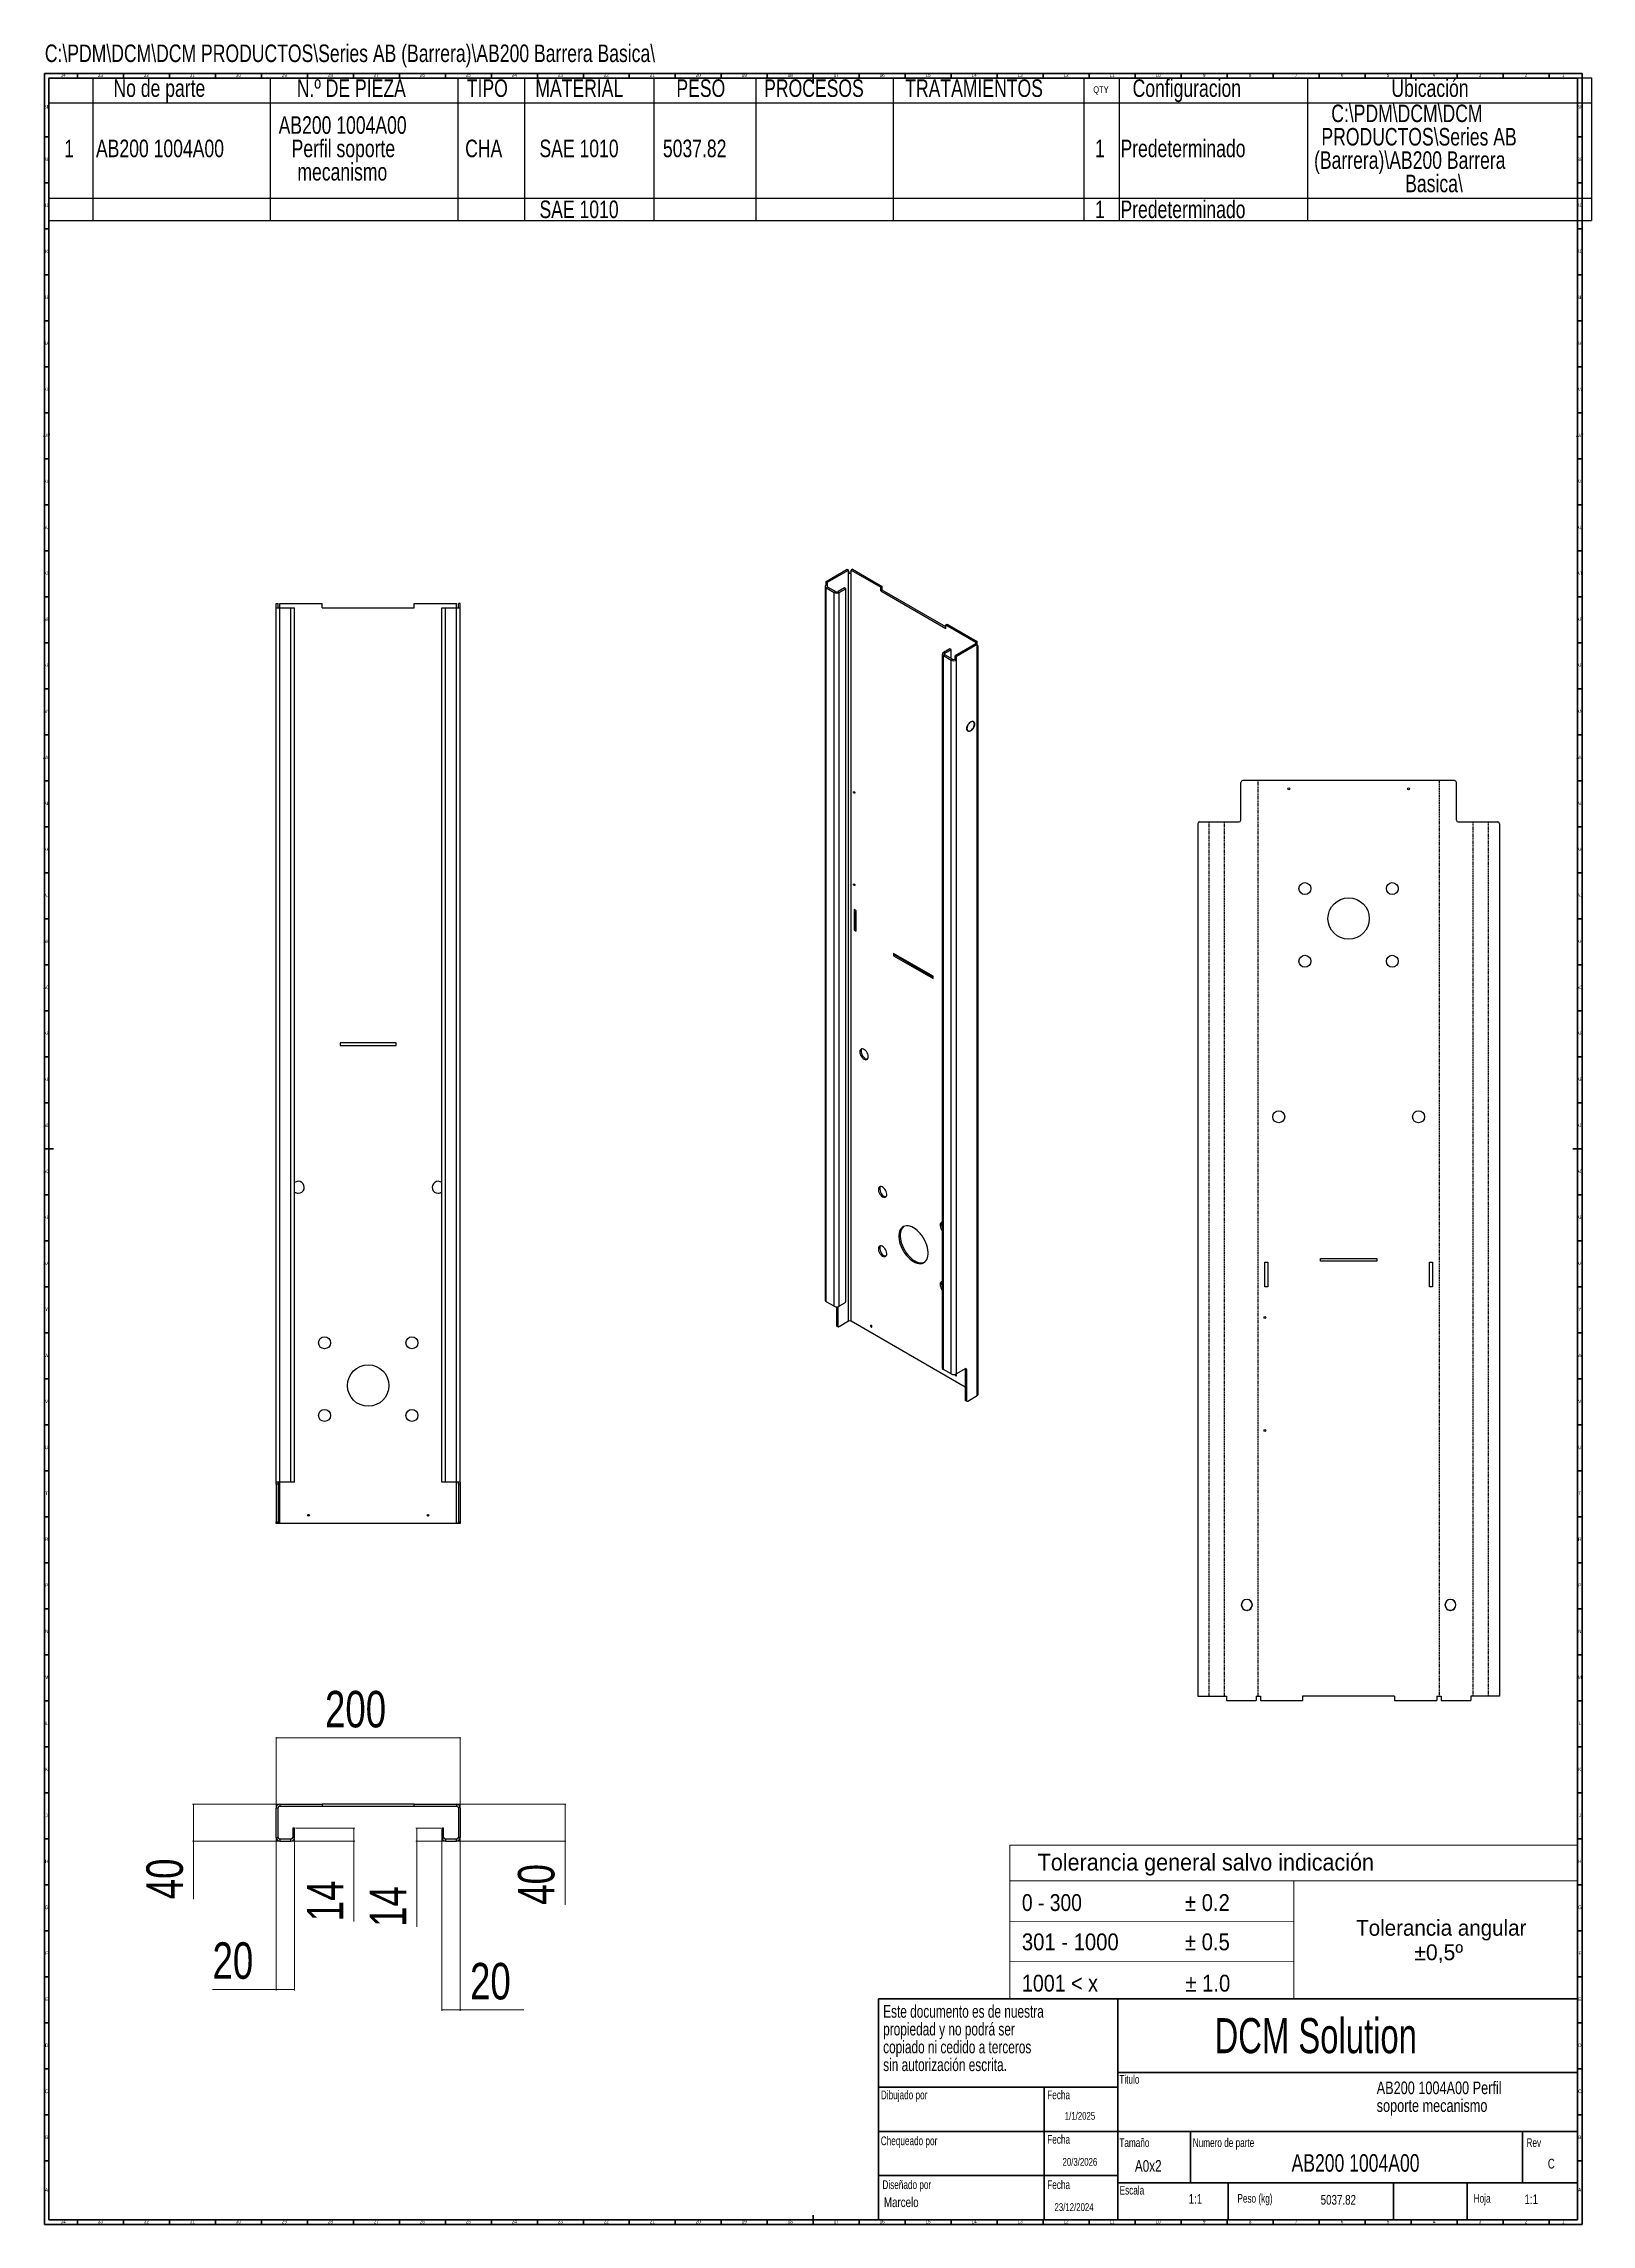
# Model space of a CAD drawing. Header units: millimetres. Extents: x 4 to 1687, y 5 to 2375.
import ezdxf

# ---------------------------------------------------------------- set-up
doc = ezdxf.new("R2010")
doc.units = ezdxf.units.MM
doc.linetypes.add('HIDDEN', pattern=[1.905, 1.27, -0.635])
doc.layers.add('SLD-0', color=179, linetype='Continuous')
doc.styles.add('SLDTEXTSTYLE0', font='TXT', dxfattribs={"width": 0.957143})
doc.styles.add('SLDTEXTSTYLE1', font='TXT', dxfattribs={"width": 0.972222})
doc.styles.add('SLDTEXTSTYLE2', font='TXT')
doc.styles.add('SLDTEXTSTYLE3', font='TXT', dxfattribs={"width": 0.857143})
doc.styles.add('SLDTEXTSTYLE4', font='TXT', dxfattribs={"width": 0.9})
doc.styles.add('SLDTEXTSTYLE5', font='TXT', dxfattribs={"width": 0.875})
doc.styles.add('SLDTEXTSTYLE6', font='TXT', dxfattribs={"width": 0.75})
doc.styles.add('SLDTEXTSTYLE7', font='TXT', dxfattribs={"width": 0.7})
doc.dimstyles.new('SLDDIMSTYLE0', dxfattribs={"dimtxt": 39.6875, "dimasz": 3.302, "dimexe": 0, "dimexo": 0.0625, "dimgap": 9.921875, "dimtad": 1, "dimdec": 0, "dimrnd": 1e-09, "dimzin": 12, "dimdsep": 46, "dimtxsty": 'SLDTEXTSTYLE6', "dimsah": 1, "dimcen": 0.09, "dimadec": 0, "dimazin": 3, "dimtfac": 1, "dimtdec": 0, "dimtofl": 0, "dimtmove": 0, "dimatfit": 3, "dimfxl": 0, "dimfrac": 2, "dimtolj": 1, "dimtzin": 12, "dimarcsym": 0})

# ---------------------------------------------------------------- blocks, each defined once
blk = doc.blocks.new('SW_NOTE_0')
at = {"color": 0, "linetype": 'Continuous', "lineweight": 18, "insert": (0, 1965), "char_height": 1524, "attachment_point": 1, "style": 'SLDTEXTSTYLE0'}
blk.add_mtext('Tolerancia general salvo indicación', dxfattribs=at)
blk = doc.blocks.new('SW_NOTE_0_1')
at = {"color": 0, "linetype": 'Continuous', "lineweight": 18, "attachment_point": 2}
for s, insert, char_height, style in [('Tolerancia angular', (12198, 1847), 1432.98, 'SLDTEXTSTYLE1'), ('±0,5º', (11963, -368), 1433, 'SLDTEXTSTYLE2')]:
    blk.add_mtext(s, dxfattribs=dict(at, insert=insert, char_height=char_height, style=style))
blk = doc.blocks.new('SW_NOTE_0_2')
at = {"color": 0, "linetype": 'Continuous', "lineweight": 18, "insert": (0, 1965), "char_height": 1524, "attachment_point": 1, "style": 'SLDTEXTSTYLE3'}
blk.add_mtext('0 - 300', dxfattribs=at)
blk = doc.blocks.new('SW_NOTE_0_3')
at = {"color": 0, "linetype": 'Continuous', "lineweight": 18, "insert": (0, 1965), "char_height": 1524, "attachment_point": 1, "style": 'SLDTEXTSTYLE4'}
blk.add_mtext('301 - 1000', dxfattribs=at)
blk = doc.blocks.new('SW_NOTE_0_4')
at = {"color": 0, "linetype": 'Continuous', "lineweight": 18, "insert": (0, 1965), "char_height": 1524, "attachment_point": 1, "style": 'SLDTEXTSTYLE5'}
blk.add_mtext('1001 < x', dxfattribs=at)
blk = doc.blocks.new('SW_NOTE_0_5')
at = {"color": 0, "linetype": 'Continuous', "lineweight": 18, "insert": (0, 1965), "char_height": 1524, "attachment_point": 1, "style": 'SLDTEXTSTYLE4'}
blk.add_mtext('± 0.2', dxfattribs=at)
blk = doc.blocks.new('SW_NOTE_0_6')
at = {"color": 0, "linetype": 'Continuous', "lineweight": 18, "insert": (0, 1965), "char_height": 1524, "attachment_point": 1, "style": 'SLDTEXTSTYLE4'}
blk.add_mtext('± 0.5', dxfattribs=at)
blk = doc.blocks.new('SW_NOTE_0_7')
at = {"color": 0, "linetype": 'Continuous', "lineweight": 18, "insert": (0, 1965), "char_height": 1524, "attachment_point": 1, "style": 'SLDTEXTSTYLE4'}
blk.add_mtext('± 1.0', dxfattribs=at)
blk = doc.blocks.new('rotulo planos')
at = {"color": 7, "linetype": 'Continuous', "lineweight": 18}
for p, q in [((51436, 13941), (0, 13941)), ((0, 13941), (0, 0)), ((51436, 0), (51436, 13941)), ((0, 10714), (51436, 10714)), ((25718, 10714), (25718, 0)), ((0, 7022), (25718, 7056)), ((25718, 3405), (0, 3371)), ((0, 0), (51436, 0))]:
    blk.add_line(p, q, dxfattribs=at)
at = {"color": 6, "linetype": 'Continuous', "lineweight": 18}
for name, p in [('SW_NOTE_0', (2516, 11191)), ('SW_NOTE_0_2', (1086, 7529)), ('SW_NOTE_0_5', (15862, 7529)), ('SW_NOTE_0_3', (1086, 3970)), ('SW_NOTE_0_6', (15859, 3970)), ('SW_NOTE_0_1', (26887, 5315)), ('SW_NOTE_0_4', (1086, 227)), ('SW_NOTE_0_7', (15900, 227))]:
    blk.add_blockref(name, p, dxfattribs=at)
blk = doc.blocks.new('SW_NOTE_0_8')
at = {"color": 0, "linetype": 'Continuous', "lineweight": 0, "char_height": 13.758, "attachment_point": 1, "style": 'SLDTEXTSTYLE6'}
for s, insert in [('AB200 1004A00 Perfil', (0, 17.7)), ('soporte mecanismo', (0, -1.6))]:
    blk.add_mtext(s, dxfattribs=dict(at, insert=insert))
blk = doc.blocks.new('SW_NOTE_0_9')
at = {"layer": 'SLD-0', "color": 0, "char_height": 13.758, "attachment_point": 1, "style": 'SLDTEXTSTYLE7'}
for s, insert in [('Este documento es de nuestra', (0, 17.7)), ('copiado ni cedido a terceros', (0, -21)), ('propiedad y no podrá ser', (0, -1.6)), ('sin autorización escrita.', (0, -40.3))]:
    blk.add_mtext(s, dxfattribs=dict(at, insert=insert))
blk = doc.blocks.new('SW_TABLEANNOTATION_0')
at = {"color": 0, "linetype": 'Continuous', "lineweight": 25}
for p, q in [((0, 0), (0, -27.4)), ((0, 0), (47.8, 0)), ((47.8, 0), (47.8, -27.4)), ((47.8, 0), (240.8, 0)), ((240.8, 0), (240.8, -27.4)), ((240.8, 0), (445, 0)), ((445, 0), (445, -27.4)), ((445, 0), (517.5, 0)), ((517.5, 0), (517.5, -27.4)), ((517.5, 0), (658.1, 0)), ((658.1, 0), (658.1, -27.4)), ((658.1, 0), (768.8, 0)), ((768.8, 0), (768.8, -27.4)), ((768.8, 0), (918, 0)), ((918, 0), (918, -27.4)), ((918, 0), (1125.5, 0)), ((1125.5, 0), (1125.5, -27.4)), ((1125.5, 0), (1163.8, 0)), ((1163.8, 0), (1163.8, -27.4)), ((1163.8, 0), (1368.5, 0)), ((1368.5, 0), (1368.5, -27.4)), ((1368.5, 0), (1677.4, 0)), ((1677.4, 0), (1677.4, -27.4)), ((0, -27.4), (47.8, -27.4)), ((0, -27.4), (0, -131)), ((47.8, -27.4), (240.8, -27.4)), ((47.8, -27.4), (47.8, -131)), ((240.8, -27.4), (445, -27.4)), ((240.8, -27.4), (240.8, -131)), ((445, -27.4), (517.5, -27.4)), ((445, -27.4), (445, -131)), ((517.5, -27.4), (658.1, -27.4)), ((517.5, -27.4), (517.5, -131)), ((658.1, -27.4), (768.8, -27.4)), ((658.1, -27.4), (658.1, -131)), ((768.8, -27.4), (918, -27.4)), ((768.8, -27.4), (768.8, -131)), ((918, -27.4), (1125.5, -27.4)), ((918, -27.4), (918, -131)), ((1125.5, -27.4), (1163.8, -27.4)), ((1125.5, -27.4), (1125.5, -131)), ((1163.8, -27.4), (1368.5, -27.4)), ((1163.8, -27.4), (1163.8, -131)), ((1368.5, -27.4), (1677.4, -27.4)), ((1368.5, -27.4), (1368.5, -131)), ((1677.4, -27.4), (1677.4, -131)), ((0, -131), (0, -155.1)), ((0, -131), (47.8, -131)), ((47.8, -131), (47.8, -155.1)), ((47.8, -131), (240.8, -131)), ((240.8, -131), (240.8, -155.1)), ((240.8, -131), (445, -131)), ((445, -131), (445, -155.1)), ((445, -131), (517.5, -131)), ((517.5, -131), (517.5, -155.1)), ((517.5, -131), (658.1, -131)), ((658.1, -131), (658.1, -155.1)), ((658.1, -131), (768.8, -131)), ((768.8, -131), (768.8, -155.1)), ((768.8, -131), (918, -131)), ((918, -131), (918, -155.1)), ((918, -131), (1125.5, -131)), ((1125.5, -131), (1125.5, -155.1)), ((1125.5, -131), (1163.8, -131)), ((1163.8, -131), (1163.8, -155.1)), ((1163.8, -131), (1368.5, -131)), ((1368.5, -131), (1368.5, -155.1)), ((1368.5, -131), (1677.4, -131)), ((1677.4, -131), (1677.4, -155.1)), ((0, -155.1), (47.8, -155.1)), ((47.8, -155.1), (240.8, -155.1)), ((240.8, -155.1), (445, -155.1)), ((445, -155.1), (517.5, -155.1)), ((517.5, -155.1), (658.1, -155.1)), ((658.1, -155.1), (768.8, -155.1)), ((768.8, -155.1), (918, -155.1)), ((918, -155.1), (1125.5, -155.1)), ((1125.5, -155.1), (1163.8, -155.1)), ((1163.8, -155.1), (1368.5, -155.1)), ((1368.5, -155.1), (1677.4, -155.1))]:
    blk.add_line(p, q, dxfattribs=at)
at = {"color": 0, "linetype": 'Continuous', "lineweight": 0, "attachment_point": 1, "style": 'SLDTEXTSTYLE6'}
for s, insert, char_height in [('No de parte', (70.4, -1.8), 19.05), ('N.º DE PIEZA', (269.8, -1.8), 19.05), ('TIPO', (454.6, -1.8), 19.05), ('MATERIAL', (529.1, -1.8), 19.05), ('PESO', (682.5, -1.8), 19.05), ('PROCESOS', (777.9, -1.8), 19.05), ('TRATAMIENTOS', (931.3, -1.8), 19.05), ('QTY', (1135.7, -9.3), 7.14), ('Configuracion', (1178.5, -1.8), 19.05), ('Ubicación', (1459.9, -1.8), 19.05), ('AB200 1004A00', (250, -41.9), 19.05), ('C:\\\\PDM\\\\DCM\\\\DCM', (1394.5, -29.2), 19.05), ('1', (16.8, -67.3), 19.1), ('AB200 1004A00', (51.4, -67.3), 19.05), ('Perfil soporte', (264.1, -67.3), 19.05), ('CHA', (452.8, -67.3), 19.05), ('SAE 1010', (533.6, -67.3), 19.05), ('5037.82', (667.8, -67.3), 19.05), ('1', (1137.6, -67.3), 19.1), ('Predeterminado', (1165.3, -67.3), 19.05), ('PRODUCTOS\\\\Series AB', (1383.8, -54.6), 19.05), ('mecanismo', (270.4, -92.7), 19.05), ('(Barrera)\\\\AB200 Barrera', (1375.8, -80), 19.05), ('Basica\\\\', (1474.9, -105.4), 19.05), ('SAE 1010', (533.6, -133.5), 19.05), ('1', (1137.6, -133.5), 19.1), ('Predeterminado', (1165.3, -133.5), 19.05)]:
    blk.add_mtext(s, dxfattribs=dict(at, insert=insert, char_height=char_height))
blk = doc.blocks.new('Vista de dibujo1')
at = {"color": 7, "linetype": 'Continuous', "lineweight": 25}
for p, q in [((226.1, 902), (-4.3, 902)), ((-6.3, 859), (-6.3, 900)), ((228.1, 859), (228.1, 900)), ((-53.2, 855), (-53.2, -93.3)), ((-51.2, 857), (-8.3, 857)), ((230.1, 857), (273, 857)), ((275, 855), (275, -93.3)), ((80.4, 382.5), (141.4, 382.5)), ((80.4, 379.5), (80.4, 382.5)), ((141.4, 379.5), (80.4, 379.5)), ((141.4, 382.5), (141.4, 379.5)), ((19.9, 378.5), (22.9, 378.5)), ((19.9, 351.5), (19.9, 378.5)), ((22.9, 378.5), (22.9, 351.5)), ((198.9, 351.5), (198.9, 378.5)), ((198.9, 378.5), (201.9, 378.5)), ((201.9, 378.5), (201.9, 351.5)), ((22.9, 351.5), (19.9, 351.5)), ((201.9, 351.5), (198.9, 351.5)), ((0, 11.8), (0, 12)), ((0, 0), (0, 0.2)), ((0.4, 12), (0.4, 11.8)), ((0.4, 0.2), (0.4, 0)), ((221.4, 12), (221.4, 11.8)), ((221.4, 0.2), (221.4, 0)), ((221.8, 11.8), (221.8, 12)), ((221.8, 0), (221.8, 0.2)), ((-53.2, -93.3), (-21.8, -93.3)), ((-21.8, -93.3), (-21.8, -98)), ((10.2, -93.3), (14.9, -93.3)), ((10.2, -93.3), (10.2, -98)), ((14.9, -93.3), (14.9, -98)), ((160.9, -93.3), (60.9, -93.3)), ((60.9, -93.3), (60.9, -98)), ((160.9, -93.3), (160.9, -98)), ((206.9, -93.3), (211.6, -93.3)), ((206.9, -93.3), (206.9, -98)), ((211.6, -93.3), (211.6, -98)), ((275, -93.3), (243.6, -93.3)), ((243.6, -93.3), (243.6, -98)), ((-21.8, -98), (10.2, -98)), ((14.9, -98), (60.9, -98)), ((160.9, -98), (206.9, -98)), ((211.6, -98), (243.6, -98))]:
    blk.add_line(p, q, dxfattribs=at)
for centre, radius in [((45.9, 893), 1), ((175.9, 893), 1), ((63.4, 784.5), 6.5), ((158.4, 784.5), 6.5), ((110.9, 752), 22.5), ((63.4, 705.5), 6.5), ((158.4, 705.5), 6.5), ((34.9, 536.5), 6.5), ((186.9, 536.5), 6.5), ((19.9, 318.4), 1), ((19.9, 195.6), 1)]:
    blk.add_circle(centre, radius, dxfattribs=at)
for centre, radius, start, end in [((-4.3, 900), 2, 90, 180), ((226.1, 900), 2, 0, 90), ((-51.2, 855), 2, 90, 180), ((-8.3, 859), 2, 270, 0), ((230.1, 859), 2, 180, 270), ((273, 855), 2, 0, 90), ((0.2, 6), 6, 91.9102, 268.0898), ((0.2, 6), 5.8, 91.9761, 268.0239), ((0.2, 6), 6, 271.9102, 88.0898), ((0.2, 6), 5.8, 271.9761, 88.0239), ((221.6, 6), 6, 91.9102, 268.0898), ((221.6, 6), 5.8, 91.9761, 268.0239), ((221.6, 6), 6, 271.9102, 88.0898), ((221.6, 6), 5.8, 271.9761, 88.0239)]:
    blk.add_arc(centre, radius, start, end, dxfattribs=at)
blk = doc.blocks.new('Vista de dibujo2')
at = {"color": 7, "linetype": 'Continuous', "lineweight": 25}
for p, q in [((-2, 32), (0, 32)), ((-2, 0), (-2, 32)), ((0, 0), (0, 32)), ((2, 36), (48, 36)), ((2, 36), (2, 34)), ((2, 34), (48, 34)), ((48, 36), (48, 34)), ((148, 36), (48, 36)), ((48, 34), (148, 34)), ((148, 34), (148, 36)), ((148, 36), (194, 36)), ((148, 34), (194, 34)), ((194, 36), (194, 34)), ((198, 32), (196, 32)), ((196, 32), (196, 0)), ((198, 32), (198, 0)), ((-2, 0), (0, 0)), ((16, 10), (16, 0)), ((18, 10), (16, 10)), ((16, 0), (18, 0)), ((18, 0), (18, 10)), ((180, 10), (178, 10)), ((178, 10), (178, 0)), ((178, 0), (180, 0)), ((180, 0), (180, 10)), ((198, 0), (196, 0)), ((2, -2), (2, -4)), ((14, -2), (2, -2)), ((2, -4), (14, -4)), ((14, -4), (14, -2)), ((182, -2), (182, -4)), ((194, -2), (182, -2)), ((182, -4), (194, -4)), ((194, -4), (194, -2))]:
    blk.add_line(p, q, dxfattribs=at)
for centre, radius, start, end in [((2, 32), 4, 90, 180), ((2, 32), 2, 90, 180), ((194, 32), 4, 0, 90), ((194, 32), 2, 0, 90), ((2, 0), 4, 180, 270), ((2, 0), 2, 180, 270), ((14, 0), 2, 270, 0), ((14, 0), 4, 270, 0), ((182, 0), 4, 180, 270), ((182, 0), 2, 180, 270), ((194, 0), 2, 270, 0), ((194, 0), 4, 270, 0)]:
    blk.add_arc(centre, radius, start, end, dxfattribs=at)
blk = doc.blocks.new('_D')
at = {"color": 6, "linetype": 'Continuous', "lineweight": 0}
for p, q in [((278.1, 435.7), (342.5, 435.7)), ((341.5, 435.7), (341.5, 421.7)), ((274.1, 421.7), (342.5, 421.7)), ((341.5, 421.7), (341.5, 334.4))]:
    blk.add_line(p, q, dxfattribs=at)
at = {"color": 6, "linetype": 'Continuous', "lineweight": 18}
for points in [[(341.5, 435.7), (341, 432.4), (342.1, 432.4)], [(341.5, 421.7), (342.1, 425), (341, 425)]]:
    blk.add_solid(points, dxfattribs=at)
at = {"color": 6, "linetype": 'Continuous', "lineweight": 18, "insert": (290.4, 334.4), "char_height": 39.69, "attachment_point": 1, "rotation": 90, "style": 'SLDTEXTSTYLE6'}
blk.add_mtext('14', dxfattribs=at)
blk = doc.blocks.new('_D_1')
at = {"color": 6, "linetype": 'Continuous', "lineweight": 0}
for p, q in [((257.1, 424.7), (257.1, 259.4)), ((277.1, 424.7), (277.1, 259.4)), ((257.1, 260.4), (187.8, 260.4)), ((277.1, 260.4), (257.1, 260.4))]:
    blk.add_line(p, q, dxfattribs=at)
at = {"color": 6, "linetype": 'Continuous', "lineweight": 18}
for points in [[(257.1, 260.4), (260.4, 259.9), (260.4, 260.9)], [(277.1, 260.4), (273.8, 260.9), (273.8, 259.9)]]:
    blk.add_solid(points, dxfattribs=at)
at = {"color": 6, "linetype": 'Continuous', "lineweight": 18, "insert": (187.8, 311.6), "char_height": 39.69, "attachment_point": 1, "style": 'SLDTEXTSTYLE6'}
blk.add_mtext('20', dxfattribs=at)
blk = doc.blocks.new('_D_2')
at = {"color": 6, "linetype": 'Continuous', "lineweight": 0}
for p, q in [((437.1, 424.7), (437.1, 237.1)), ((457.1, 424.7), (457.1, 237.1)), ((437.1, 238.1), (457.1, 238.1)), ((457.1, 238.1), (526.4, 238.1))]:
    blk.add_line(p, q, dxfattribs=at)
at = {"color": 6, "linetype": 'Continuous', "lineweight": 18}
for points in [[(437.1, 238.1), (440.4, 237.6), (440.4, 238.6)], [(457.1, 238.1), (453.8, 238.6), (453.8, 237.6)]]:
    blk.add_solid(points, dxfattribs=at)
at = {"color": 6, "linetype": 'Continuous', "lineweight": 18, "insert": (467.8, 289.2), "char_height": 39.69, "attachment_point": 1, "style": 'SLDTEXTSTYLE6'}
blk.add_mtext('20', dxfattribs=at)
blk = doc.blocks.new('_D_3')
at = {"color": 6, "linetype": 'Continuous', "lineweight": 0}
for p, q in [((436.1, 435.7), (409, 435.7)), ((410, 435.7), (410, 421.7)), ((440.1, 421.7), (409, 421.7)), ((410, 421.7), (410, 328.4))]:
    blk.add_line(p, q, dxfattribs=at)
at = {"color": 6, "linetype": 'Continuous', "lineweight": 18}
for points in [[(410, 435.7), (409.4, 432.4), (410.5, 432.4)], [(410, 421.7), (410.5, 425), (409.4, 425)]]:
    blk.add_solid(points, dxfattribs=at)
at = {"color": 6, "linetype": 'Continuous', "lineweight": 18, "insert": (358.8, 328.4), "char_height": 39.69, "attachment_point": 1, "rotation": 90, "style": 'SLDTEXTSTYLE6'}
blk.add_mtext('14', dxfattribs=at)
blk = doc.blocks.new('_D_4')
at = {"color": 6, "linetype": 'Continuous', "lineweight": 0}
for p, q in [((260.1, 461.7), (166.1, 461.7)), ((167.1, 461.7), (167.1, 421.7)), ((260.1, 421.7), (166.1, 421.7)), ((167.1, 421.7), (167.1, 358.4))]:
    blk.add_line(p, q, dxfattribs=at)
at = {"color": 6, "linetype": 'Continuous', "lineweight": 18}
for points in [[(167.1, 461.7), (166.6, 458.4), (167.6, 458.4)], [(167.1, 421.7), (167.6, 425), (166.6, 425)]]:
    blk.add_solid(points, dxfattribs=at)
at = {"color": 6, "linetype": 'Continuous', "lineweight": 18, "insert": (115.9, 358.4), "char_height": 39.69, "attachment_point": 1, "rotation": 90, "style": 'SLDTEXTSTYLE6'}
blk.add_mtext('40', dxfattribs=at)
blk = doc.blocks.new('_D_5')
at = {"color": 6, "linetype": 'Continuous', "lineweight": 0}
for p, q in [((257.1, 458.7), (257.1, 534.7)), ((257.1, 533.7), (457.1, 533.7)), ((457.1, 458.7), (457.1, 534.7))]:
    blk.add_line(p, q, dxfattribs=at)
at = {"color": 6, "linetype": 'Continuous', "lineweight": 18}
for points in [[(257.1, 533.7), (260.4, 533.2), (260.4, 534.2)], [(457.1, 533.7), (453.8, 534.2), (453.8, 533.2)]]:
    blk.add_solid(points, dxfattribs=at)
at = {"color": 6, "linetype": 'Continuous', "lineweight": 18, "insert": (310.1, 584.9), "char_height": 39.69, "attachment_point": 1, "style": 'SLDTEXTSTYLE6'}
blk.add_mtext('200', dxfattribs=at)
blk = doc.blocks.new('_D_6')
at = {"color": 6, "linetype": 'Continuous', "lineweight": 0}
for p, q in [((454.1, 461.7), (572.1, 461.7)), ((571.1, 461.7), (571.1, 421.7)), ((454.1, 421.7), (572.1, 421.7)), ((571.1, 421.7), (571.1, 352.4))]:
    blk.add_line(p, q, dxfattribs=at)
at = {"color": 6, "linetype": 'Continuous', "lineweight": 18}
for points in [[(571.1, 461.7), (570.6, 458.4), (571.6, 458.4)], [(571.1, 421.7), (571.6, 425), (570.6, 425)]]:
    blk.add_solid(points, dxfattribs=at)
at = {"color": 6, "linetype": 'Continuous', "lineweight": 18, "insert": (519.9, 352.4), "char_height": 39.69, "attachment_point": 1, "rotation": 90, "style": 'SLDTEXTSTYLE6'}
blk.add_mtext('40', dxfattribs=at)
blk = doc.blocks.new('Vista de dibujo3')
at = {"color": 7, "linetype": 'Continuous', "lineweight": 25}
for p, q in [((-196, 4.75), (-194, 4.75)), ((-196, 0), (-196, 4.75)), ((-196, 0), (-192, 0)), ((-196, -950.25), (-196, 0)), ((-194, 0), (-194, 4.75)), ((-192, 0), (-192, 4.75)), ((-192, 4.75), (-146, 4.75)), ((-192, 0), (-180, 0)), ((-192, -950.25), (-192, 0)), ((-180, -950.25), (-180, 0)), ((-180, 0), (-176, 0)), ((-176, -950.25), (-176, 0)), ((-146, 0), (-146, 4.75)), ((-146, 0), (-46, 0)), ((-46, 0), (-46, 4.75)), ((-46, 4.75), (0, 4.75)), ((-16, 0), (-12, 0)), ((-16, -950.25), (-16, 0)), ((-12, 0), (0, 0)), ((-12, -950.25), (-12, 0)), ((0, 0), (0, 4.75)), ((0, 0), (4, 0)), ((0, -950.25), (0, 0)), ((4, 4.75), (2, 4.75)), ((2, 0), (2, 4.75)), ((4, 0), (4, 4.75)), ((4, -950.25), (4, 0)), ((-65.5, -472.75), (-126.5, -472.75)), ((-126.5, -472.75), (-126.5, -475.75)), ((-65.5, -475.75), (-65.5, -472.75)), ((-126.5, -475.75), (-65.5, -475.75)), ((-192, -950.25), (-196, -950.25)), ((-196, -952.25), (-196, -950.25)), ((-194, -952.25), (-196, -952.25)), ((-196, -952.25), (-196, -993.25)), ((-194, -950.25), (-194, -952.25)), ((-194, -952.25), (-194, -993.25)), ((-180, -950.25), (-192, -950.25)), ((-192, -995.25), (-192, -950.25)), ((-176, -950.25), (-180, -950.25)), ((-12, -950.25), (-16, -950.25)), ((0, -950.25), (-12, -950.25)), ((4, -950.25), (0, -950.25)), ((0, -995.25), (0, -950.25)), ((2, -952.25), (2, -950.25)), ((4, -952.25), (2, -952.25)), ((2, -952.25), (2, -993.25)), ((4, -950.25), (4, -952.25)), ((4, -952.25), (4, -993.25)), ((-196, -993.25), (-194, -993.25)), ((-196, -995.25), (-196, -993.25)), ((-194, -995.25), (-196, -995.25)), ((-194, -993.25), (-194, -995.25)), ((-192, -995.25), (-194, -995.25)), ((0, -995.25), (-192, -995.25)), ((2, -995.25), (0, -995.25)), ((2, -993.25), (4, -993.25)), ((2, -995.25), (2, -993.25)), ((4, -995.25), (2, -995.25)), ((4, -993.25), (4, -995.25))]:
    blk.add_line(p, q, dxfattribs=at)
for centre, radius in [((-143.5, -798.75), 6.5), ((-48.5, -798.75), 6.5), ((-96, -845.25), 22.5), ((-143.5, -877.75), 6.5), ((-48.5, -877.75), 6.5), ((-161, -986.25), 1), ((-31, -986.25), 1)]:
    blk.add_circle(centre, radius, dxfattribs=at)
for centre, start, end in [((-172, -629.75), 270, 127.97987), ((-172, -629.75), 232.02013, 270), ((-20, -629.75), 52.02013, 270), ((-20, -629.75), 270, 307.97987)]:
    blk.add_arc(centre, 6.5, start, end, dxfattribs=at)
blk = doc.blocks.new('Vista de dibujo4')
at = {"color": 7, "linetype": 'Continuous', "lineweight": 25}
for p, q in [((-127.3, 73.5), (-127.3, -702.4)), ((-126.1, 79), (-103.5, 92.1)), ((-126.1, 75.1), (-126.1, 79)), ((-126.1, 79), (-124.7, 78.2)), ((-124.7, 74.3), (-126.1, 75.1)), ((-124.7, 72.7), (-126.1, 71.8)), ((-126.1, 71.8), (-117.6, 66.9)), ((-126.1, -704.1), (-126.1, 71.8)), ((-124.7, 78.2), (-102.1, 91.2)), ((-124.7, 74.3), (-124.7, 78.2)), ((-124.7, 72.7), (-124.7, 74.3)), ((-116.2, 67.8), (-124.7, 72.7)), ((-106.3, 71.8), (-113.4, 67.8)), ((-104.9, 71), (-106.3, 71.8)), ((-103.5, 92.1), (-102.1, 91.2)), ((-102.1, 87.4), (-102.1, 91.2)), ((-102.1, -725.3), (-102.1, 87.4)), ((-97.8, 92.1), (-99.2, 91.2)), ((-99.2, 87.4), (-99.2, 91.2)), ((-99.2, 91.2), (-66.7, 72.5)), ((-99.2, -725.3), (-99.2, 87.4)), ((-97.8, 92.1), (-65.3, 73.3)), ((-65.3, 73.3), (-66.7, 72.5)), ((-66.7, 68.6), (-66.7, 72.5)), ((-65.3, 69.4), (-65.3, 73.3)), ((-117.6, 66.9), (-116.2, 67.8)), ((-117.6, -709), (-117.6, 66.9)), ((-113.4, 67.8), (-112, 66.9)), ((-112, 66.9), (-104.9, 71)), ((-112, -709), (-112, 66.9)), ((-104.9, -703.3), (-104.9, 71)), ((-65.3, 69.4), (-66.7, 68.6)), ((-66.7, 68.6), (4, 27.8)), ((4, 29.4), (-65.3, 69.4)), ((4, 31.6), (5.4, 32.5)), ((4, 27.8), (4, 31.6)), ((4, 31.6), (36.5, 12.9)), ((5.4, 32.5), (37.9, 13.7)), ((0, 0), (0, -775.9)), ((8.2, 5.7), (1.2, 1.6)), ((1.2, 1.6), (2.6, 0.8)), ((2.6, 0.8), (9.7, 4.9)), ((2.6, -0.8), (2.6, 0.8)), ((9.7, 4.9), (8.2, 5.7)), ((9.7, -4.9), (9.7, 4.9)), ((36.5, 11.2), (13.9, -1.8)), ((37.9, 10.4), (15.3, -2.7)), ((37.9, 13.7), (36.5, 12.9)), ((36.5, 11.2), (36.5, 12.9)), ((37.9, 10.4), (36.5, 11.2)), ((37.9, 10.4), (37.9, 13.7)), ((37.9, 6.5), (37.9, 10.4)), ((37.9, -806.1), (37.9, 6.5)), ((39.1, -804.5), (39.1, 8.2)), ((2.6, -0.8), (1.2, -1.6)), ((1.2, -1.6), (9.7, -6.5)), ((1.2, -777.6), (1.2, -1.6)), ((11.1, -5.7), (2.6, -0.8)), ((9.7, -6.5), (11.1, -5.7)), ((9.7, -782.4), (9.7, -6.5)), ((15.3, -2.7), (13.9, -1.8)), ((13.9, -5.7), (13.9, -1.8)), ((15.3, -6.5), (13.9, -5.7)), ((15.3, -6.5), (15.3, -2.7)), ((15.3, -782.4), (15.3, -6.5)), ((27.2, -83.2), (28, -83.6)), ((30.7, -73.9), (30.6, -73.9)), ((30.7, -83.6), (30.6, -83.5)), ((30.7, -73.8), (30.7, -73.9)), ((30.7, -83.4), (30.7, -83.6)), ((31, -73.8), (31, -73.6)), ((31, -83.4), (31, -83.2)), ((33.8, -73.6), (33, -73.1)), ((33.1, -73.2), (33.1, -73.1)), ((-93.6, -279.1), (-95.7, -277.8)), ((-95.7, -277.8), (-95.7, -299.9)), ((-94.3, -278.7), (-94.3, -299.1)), ((-93.6, -301.1), (-93.6, -279.1)), ((-94.3, -299.1), (-95.7, -299.9)), ((-95.7, -299.9), (-93.6, -301.1)), ((-94.3, -299.1), (-93.6, -299.5)), ((-9.8, -350.3), (-52.9, -325.4)), ((-52.9, -325.4), (-52.9, -327.9)), ((-51.5, -327), (-52.9, -327.9)), ((-52.9, -327.9), (-9.8, -352.8)), ((-51.5, -326.2), (-51.5, -327)), ((-51.5, -327), (-9.8, -351.1)), ((-9.8, -352.8), (-9.8, -350.3)), ((-117.6, -709), (-126.1, -704.1)), ((-115.1, -709.6), (-115.1, -729.6)), ((-113.7, -709.6), (-113.7, -730.4)), ((-106.3, -705.7), (-112, -709)), ((-115.1, -729.6), (-113.7, -730.4)), ((-114.7, -730.5), (-113.3, -731.3)), ((-102.1, -725.3), (-112.3, -731.2)), ((24.9, -796.9), (-99.2, -725.3)), ((9.7, -782.4), (1.2, -777.6)), ((24.9, -776.9), (15.3, -782.4)), ((26.3, -777.8), (24.9, -776.9)), ((24.9, -776.9), (24.9, -810.4)), ((26.3, -777.8), (26.3, -811.2)), ((24.9, -810.4), (26.3, -811.2)), ((25.3, -811.3), (26.7, -812.1)), ((27.7, -812), (37.9, -806.1))]:
    blk.add_line(p, q, dxfattribs=at)
at = {"color": 7, "linetype": 'Continuous', "lineweight": 25, "flags": 128}
for points in [[(30.7, -83.6), (29.7, -84), (28.7, -84.1), (27.8, -83.8), (27.2, -83.1), (26.8, -82.2), (26.6, -81), (26.8, -79.7), (27.2, -78.3), (27.8, -76.9), (28.7, -75.7), (29.7, -74.6), (30.7, -73.8)], [(30.7, -73.9), (29.7, -74.7), (28.7, -75.8), (27.9, -77), (27.3, -78.3), (26.9, -79.7), (26.8, -81), (26.9, -82.1), (27.3, -83), (27.9, -83.6), (28.7, -83.9), (29.7, -83.8), (30.7, -83.4)], [(27.2, -83.2), (27.3, -83.2), (27.3, -83.2)], [(31, -73.6), (32.1, -73.2), (33.1, -73.1), (33.9, -73.4), (34.6, -74.1), (35, -75), (35.1, -76.1), (35, -77.5), (34.6, -78.9), (33.9, -80.2), (33.1, -81.5), (32.1, -82.6), (31, -83.4)], [(31, -83.2), (32, -82.5), (33, -81.4), (33.8, -80.2), (34.4, -78.8), (34.8, -77.5), (35, -76.2), (34.8, -75.1), (34.4, -74.2), (33.8, -73.6), (33, -73.3), (32, -73.4), (31, -73.8)], [(-95.7, -149.7), (-95.4, -149.9), (-95.2, -150.2), (-95, -150.6), (-95, -150.9), (-95, -151.2), (-95.2, -151.4), (-95.4, -151.4), (-95.7, -151.3), (-96, -151.1), (-96.2, -150.8), (-96.4, -150.5), (-96.4, -150.1), (-96.4, -149.8), (-96.2, -149.7), (-96, -149.6), (-95.7, -149.7)], [(-95.7, -250), (-95.4, -250.2), (-95.2, -250.5), (-95, -250.9), (-95, -251.2), (-95, -251.5), (-95.2, -251.7), (-95.4, -251.7), (-95.7, -251.7), (-96, -251.4), (-96.2, -251.1), (-96.4, -250.8), (-96.4, -250.4), (-96.4, -250.1), (-96.2, -250), (-96, -249.9), (-95.7, -250)], [(-85.1, -440.3), (-84, -440.8), (-83, -441), (-82.1, -440.8), (-81.4, -440.3), (-80.9, -439.6), (-80.6, -438.6), (-80.5, -437.4), (-80.7, -436), (-81.1, -434.7), (-81.8, -433.3), (-82.6, -432), (-83.5, -430.9), (-84.6, -430.1), (-85.6, -429.4), (-86.7, -429.1), (-87.6, -429.1), (-88.4, -429.5), (-89.1, -430.1), (-89.5, -431), (-89.7, -432.1), (-89.6, -433.3), (-89.3, -434.7), (-88.8, -436.1), (-88, -437.4), (-87.2, -438.6), (-86.2, -439.6), (-85.1, -440.3)], [(-87.6, -429.1), (-87.7, -429.3), (-88.1, -430.1), (-88.3, -431.3), (-88.2, -432.5), (-87.9, -433.9), (-87.4, -435.2), (-86.6, -436.6), (-85.7, -437.8), (-84.7, -438.8), (-83.7, -439.5)], [(-64.9, -590), (-63.9, -590.4), (-62.9, -590.6), (-62, -590.4), (-61.3, -590), (-60.7, -589.2), (-60.4, -588.2), (-60.4, -587), (-60.5, -585.7), (-61, -584.3), (-61.6, -582.9), (-62.4, -581.7), (-63.4, -580.6), (-64.4, -579.7), (-65.5, -579.1), (-66.5, -578.8), (-67.5, -578.8), (-68.3, -579.1), (-68.9, -579.7), (-69.3, -580.6), (-69.5, -581.7), (-69.5, -583), (-69.2, -584.3), (-68.6, -585.7), (-67.9, -587), (-67, -588.2), (-66, -589.2), (-64.9, -590)], [(-67.4, -578.8), (-67.5, -578.9), (-67.9, -579.8), (-68.1, -580.9), (-68.1, -582.1), (-67.7, -583.5), (-67.2, -584.9), (-66.5, -586.2), (-65.6, -587.4), (-64.6, -588.4), (-63.5, -589.1)], [(-31.4, -660.4), (-29.4, -661.4), (-27.4, -662.1), (-25.5, -662.5), (-23.7, -662.5), (-22, -662.3), (-20.5, -661.7), (-19.1, -660.8), (-17.9, -659.6), (-17, -658.1), (-16.2, -656.4), (-15.7, -654.5), (-15.5, -652.3), (-15.5, -650), (-15.7, -647.6), (-16.2, -645.1), (-17, -642.5), (-17.9, -639.9), (-19.1, -637.4), (-20.5, -634.9), (-22, -632.5), (-23.7, -630.3), (-25.5, -628.3), (-27.4, -626.5), (-29.4, -624.9), (-31.4, -623.6), (-33.3, -622.6), (-35.3, -621.9), (-37.2, -621.5), (-39, -621.5), (-40.7, -621.8), (-42.2, -622.3), (-43.6, -623.2), (-44.8, -624.4), (-45.8, -625.9), (-46.5, -627.6), (-47, -629.5), (-47.2, -631.7), (-47.2, -634), (-47, -636.4), (-46.5, -639), (-45.8, -641.5), (-44.8, -644.1), (-43.6, -646.6), (-42.2, -649.1), (-40.7, -651.5), (-39, -653.7), (-37.2, -655.7), (-35.3, -657.5), (-33.3, -659.1), (-31.4, -660.4)], [(-41.9, -622.2), (-42.2, -622.4), (-43.4, -623.6), (-44.3, -625.1), (-45.1, -626.8), (-45.6, -628.7), (-45.8, -630.9), (-45.8, -633.2), (-45.6, -635.6), (-45.1, -638.1), (-44.3, -640.7), (-43.4, -643.3), (-42.2, -645.8), (-40.8, -648.3), (-39.3, -650.7), (-37.6, -652.9), (-35.8, -654.9), (-33.9, -656.7), (-31.9, -658.3), (-29.9, -659.6)], [(0, -617.5), (-0.3, -617.5), (-1.1, -617.9), (-1.7, -618.5), (-2.2, -619.4), (-2.4, -620.5), (-2.3, -621.7), (-2, -623.1), (-1.5, -624.5), (-0.7, -625.8), (0, -626.8)], [(-0.2, -617.5), (-0.3, -617.7), (-0.8, -618.6), (-0.9, -619.7), (-0.9, -620.9), (-0.6, -622.3), (0, -623.7), (0, -623.7)], [(-64.9, -654.5), (-63.9, -654.9), (-62.9, -655.1), (-62, -654.9), (-61.3, -654.5), (-60.7, -653.7), (-60.4, -652.7), (-60.4, -651.5), (-60.5, -650.2), (-61, -648.8), (-61.6, -647.4), (-62.4, -646.2), (-63.4, -645.1), (-64.4, -644.2), (-65.5, -643.6), (-66.5, -643.3), (-67.5, -643.3), (-68.3, -643.6), (-68.9, -644.2), (-69.3, -645.1), (-69.5, -646.2), (-69.5, -647.5), (-69.2, -648.8), (-68.6, -650.2), (-67.9, -651.5), (-67, -652.7), (-66, -653.7), (-64.9, -654.5)], [(-67.4, -643.3), (-67.5, -643.4), (-67.9, -644.3), (-68.1, -645.4), (-68.1, -646.7), (-67.7, -648), (-67.2, -649.4), (-66.5, -650.7), (-65.6, -651.9), (-64.6, -652.9), (-63.5, -653.7)], [(-29.9, -659.6), (-27.9, -660.6), (-26, -661.3), (-24.1, -661.7), (-22.3, -661.7), (-20.6, -661.5), (-19.4, -661.1)], [(0, -682), (-0.3, -682), (-1.1, -682.4), (-1.7, -683), (-2.2, -683.9), (-2.4, -685), (-2.3, -686.2), (-2, -687.6), (-1.5, -689), (-0.7, -690.3), (0, -691.3)], [(-0.2, -682), (-0.3, -682.2), (-0.8, -683.1), (-0.9, -684.2), (-0.9, -685.4), (-0.6, -686.8), (0, -688.2), (0, -688.2)], [(-77.3, -731.4), (-77, -731.5), (-76.8, -731.5), (-76.7, -731.3), (-76.6, -731), (-76.7, -730.7), (-76.8, -730.3), (-77, -730), (-77.3, -729.8), (-77.6, -729.7), (-77.8, -729.7), (-78, -729.9), (-78, -730.2), (-78, -730.5), (-77.8, -730.9), (-77.6, -731.2), (-77.3, -731.4)], [(14.6, -784.5), (14.9, -784.6), (15.1, -784.5), (15.3, -784.4), (15.3, -784.1), (15.3, -783.7), (15.1, -783.4), (14.9, -783.1), (14.6, -782.9), (14.5, -782.8)]]:
    blk.add_lwpolyline(points, dxfattribs=at)
at = {"color": 7, "linetype": 'Continuous', "lineweight": 25}
for centre, radius, start, end in [((-125.5, 73.5), 1.75, 110.7834, 249.2166), ((-124.4, 73.5), 0.873, 110.7834, 249.2166), ((-100.7, 82.1), 6.75, 77.9077, 102.0923), ((-100.7, 84.6), 3.07, 62.6097, 117.3903), ((-114.8, 72.4), 6.15, 242.6097, 297.3903), ((-114.8, 70.5), 3.07, 242.6097, 297.3903), ((1.8, 0), 1.75, 110.7834, 249.2166), ((2.9, 0), 0.873, 110.7834, 249.2166), ((37.3, 8.2), 1.75, 290.7834, 69.2166), ((12.5, -1.1), 6.15, 242.6097, 297.3903), ((12.5, -3), 3.07, 242.6097, 297.3903), ((-81.6, -436.4), 3.72, 236.4889, 276.3604), ((-61.5, -586), 3.72, 236.4889, 276.3604), ((-61.5, -650.6), 3.72, 236.4889, 276.3604), ((-125.3, -702.2), 2.01, 185.6948, 245.6253), ((-114.8, -703.5), 6.15, 242.6097, 297.3903), ((-108, -703.1), 3.07, 302.6055, 357.3945), ((-114.2, -729.7), 0.986, 173.7012, 234.9867), ((-112.9, -730.5), 0.873, 170.786, 309.2033), ((-100.7, -728), 3.07, 62.6097, 117.3903), ((2, -775.7), 2.01, 185.6948, 245.6253), ((25.4, -777.6), 0.873, 350.786, 129.2033), ((12.5, -777), 6.15, 242.6097, 297.3903), ((15.2, -783.4), 1.29, 162.415, 242.8595), ((37.1, -804.3), 2.01, 294.3747, 354.3052), ((25.8, -810.5), 0.986, 173.7012, 234.9867), ((27.1, -811.4), 0.873, 170.786, 309.2033)]:
    blk.add_arc(centre, radius, start, end, dxfattribs=at)

msp = doc.modelspace()

# ---------------------------------------------------------------- linework, layer by layer
at = {"color": 7, "linetype": 'Continuous', "lineweight": 70}
for p, q in [((5, 5), (5, 2343)), ((5, 2343), (1677, 2343)), ((10, 10), (10, 2338)), ((10, 2338), (1672, 2338)), ((1672, 2338), (1672, 10)), ((1677, 2343), (1677, 5)), ((1677, 5), (5, 5)), ((1672, 10), (10, 10))]:
    msp.add_line(p, q, dxfattribs=at)
at = {"color": 7, "linetype": 'Continuous', "lineweight": 35}
for p, q in [((41, 2338), (41, 2343)), ((91, 2338), (91, 2343)), ((141, 2338), (141, 2343)), ((191, 2338), (191, 2343)), ((241, 2338), (241, 2343)), ((291, 2338), (291, 2343)), ((341, 2338), (341, 2343)), ((391, 2338), (391, 2343)), ((441, 2338), (441, 2343)), ((491, 2338), (491, 2343)), ((541, 2338), (541, 2343)), ((591, 2338), (591, 2343)), ((641, 2338), (641, 2343)), ((691, 2338), (691, 2343)), ((741, 2338), (741, 2343)), ((791, 2338), (791, 2343)), ((841, 2343), (841, 2333)), ((841, 2338), (841, 2343)), ((891, 2338), (891, 2343)), ((941, 2338), (941, 2343)), ((991, 2338), (991, 2343)), ((1041, 2338), (1041, 2343)), ((1091, 2338), (1091, 2343)), ((1141, 2338), (1141, 2343)), ((1191, 2338), (1191, 2343)), ((1241, 2338), (1241, 2343)), ((1291, 2338), (1291, 2343)), ((1341, 2338), (1341, 2343)), ((1391, 2338), (1391, 2343)), ((1441, 2338), (1441, 2343)), ((1491, 2338), (1491, 2343)), ((1541, 2338), (1541, 2343)), ((1591, 2338), (1591, 2343)), ((1641, 2338), (1641, 2343)), ((10, 2274), (5, 2274)), ((1672, 2274), (1677, 2274)), ((10, 2224), (5, 2224)), ((1672, 2224), (1677, 2224)), ((10, 2174), (5, 2174)), ((1672, 2174), (1677, 2174)), ((10, 2124), (5, 2124)), ((1672, 2124), (1677, 2124)), ((10, 2074), (5, 2074)), ((1672, 2074), (1677, 2074)), ((10, 2024), (5, 2024)), ((1672, 2024), (1677, 2024)), ((10, 1974), (5, 1974)), ((1672, 1974), (1677, 1974)), ((10, 1924), (5, 1924)), ((1672, 1924), (1677, 1924)), ((10, 1874), (5, 1874)), ((1672, 1874), (1677, 1874)), ((10, 1824), (5, 1824)), ((1672, 1824), (1677, 1824)), ((10, 1774), (5, 1774)), ((1672, 1774), (1677, 1774)), ((10, 1724), (5, 1724)), ((1672, 1724), (1677, 1724)), ((10, 1674), (5, 1674)), ((1672, 1674), (1677, 1674)), ((10, 1624), (5, 1624)), ((1672, 1624), (1677, 1624)), ((10, 1574), (5, 1574)), ((1672, 1574), (1677, 1574)), ((10, 1524), (5, 1524)), ((1672, 1524), (1677, 1524)), ((10, 1474), (5, 1474)), ((1672, 1474), (1677, 1474)), ((10, 1424), (5, 1424)), ((1672, 1424), (1677, 1424)), ((10, 1374), (5, 1374)), ((1672, 1374), (1677, 1374)), ((10, 1324), (5, 1324)), ((1672, 1324), (1677, 1324)), ((10, 1274), (5, 1274)), ((1672, 1274), (1677, 1274)), ((10, 1224), (5, 1224)), ((1672, 1224), (1677, 1224)), ((5, 1174), (15, 1174)), ((10, 1174), (5, 1174)), ((1677, 1174), (1667, 1174)), ((1672, 1174), (1677, 1174)), ((10, 1124), (5, 1124)), ((1672, 1124), (1677, 1124)), ((10, 1074), (5, 1074)), ((1672, 1074), (1677, 1074)), ((10, 1024), (5, 1024)), ((1672, 1024), (1677, 1024)), ((10, 974), (5, 974)), ((1672, 974), (1677, 974)), ((10, 924), (5, 924)), ((1672, 924), (1677, 924)), ((10, 874), (5, 874)), ((1672, 874), (1677, 874)), ((10, 824), (5, 824)), ((1672, 824), (1677, 824)), ((10, 774), (5, 774)), ((1672, 774), (1677, 774)), ((10, 724), (5, 724)), ((1672, 724), (1677, 724)), ((10, 674), (5, 674)), ((1672, 674), (1677, 674)), ((10, 624), (5, 624)), ((1672, 624), (1677, 624)), ((10, 574), (5, 574)), ((1672, 574), (1677, 574)), ((10, 524), (5, 524)), ((1672, 524), (1677, 524)), ((10, 474), (5, 474)), ((1672, 474), (1677, 474)), ((10, 424), (5, 424)), ((1672, 424), (1677, 424)), ((10, 374), (5, 374)), ((1672, 374), (1677, 374)), ((10, 324), (5, 324)), ((1672, 324), (1677, 324)), ((10, 274), (5, 274)), ((1672, 274), (1677, 274)), ((10, 224), (5, 224)), ((1672, 224), (1677, 224)), ((10, 174), (5, 174)), ((1672, 174), (1677, 174)), ((10, 124), (5, 124)), ((1672, 124), (1677, 124)), ((10, 74), (5, 74)), ((1672, 74), (1677, 74)), ((41, 10), (41, 5)), ((91, 10), (91, 5)), ((141, 10), (141, 5)), ((191, 10), (191, 5)), ((241, 10), (241, 5)), ((291, 10), (291, 5)), ((341, 10), (341, 5)), ((391, 10), (391, 5)), ((441, 10), (441, 5)), ((491, 10), (491, 5)), ((541, 10), (541, 5)), ((591, 10), (591, 5)), ((641, 10), (641, 5)), ((691, 10), (691, 5)), ((741, 10), (741, 5)), ((791, 10), (791, 5)), ((841, 5), (841, 15)), ((841, 10), (841, 5)), ((891, 10), (891, 5)), ((941, 10), (941, 5)), ((991, 10), (991, 5)), ((1041, 10), (1041, 5)), ((1091, 10), (1091, 5)), ((1141, 10), (1141, 5)), ((1191, 10), (1191, 5)), ((1241, 10), (1241, 5)), ((1291, 10), (1291, 5)), ((1341, 10), (1341, 5)), ((1391, 10), (1391, 5)), ((1441, 10), (1441, 5)), ((1491, 10), (1491, 5)), ((1541, 10), (1541, 5)), ((1591, 10), (1591, 5)), ((1641, 10), (1641, 5))]:
    msp.add_line(p, q, dxfattribs=at)
at = {"color": 7, "linetype": 'HIDDEN'}
for p, q in [((1324.8, 579.2), (1324.8, 1574.4)), ((1521.5, 1574.4), (1521.5, 579.2)), ((1271.3, 579.2), (1271.3, 1529.4)), ((1288.1, 579.2), (1288.1, 1529.4)), ((1558.2, 1529.4), (1558.2, 579.2)), ((1574.9, 1529.4), (1574.9, 579.2))]:
    msp.add_line(p, q, dxfattribs=at)
at = {"layer": 'SLD-0', "color": 7, "lineweight": 35}
for p, q in [((912, 10), (912, 250)), ((912, 250), (1672, 250)), ((1172, 10), (1172, 250)), ((1672, 250), (1672, 10)), ((1172, 170), (1672, 170)), ((912, 154), (1172, 154)), ((1092, 10), (1092, 154)), ((912, 106), (1672, 106)), ((1251.1, 50.8), (1251.1, 106.8)), ((1612, 50), (1612, 106)), ((912, 58), (1172, 58)), ((1172, 50), (1672, 50)), ((1292, 10), (1292, 50)), ((1472, 10), (1472, 50)), ((1552, 10), (1552, 50)), ((912, 10), (1672, 10))]:
    msp.add_line(p, q, dxfattribs=at)

# ---------------------------------------------------------------- block references
at = {"color": 6, "linetype": 'Continuous', "lineweight": 0}
for name, p in [('SW_TABLEANNOTATION_0', (9.7, 2338.3)), ('SW_NOTE_0_8', (1453.6, 142.6))]:
    msp.add_blockref(name, p, dxfattribs=at)
at = {"color": 7, "linetype": 'Continuous', "lineweight": 25}
for name, p in [('Vista de dibujo4', (981.3, 1711.9)), ('Vista de dibujo3', (453.1, 1762)), ('Vista de dibujo1', (1312.2, 672.4)), ('Vista de dibujo2', (259.1, 425.7))]:
    msp.add_blockref(name, p, dxfattribs=at)
at = {"color": 6, "linetype": 'Continuous', "xscale": 0.012, "yscale": 0.012, "zscale": 0.012}
msp.add_blockref('rotulo planos', (1054.8, 250), dxfattribs=at)
at = {"layer": 'SLD-0'}
msp.add_blockref('SW_NOTE_0_9', (917, 225.7), dxfattribs=at)

# ---------------------------------------------------------------- texts
at = {"color": 6, "linetype": 'Continuous', "lineweight": 0, "style": 'SLDTEXTSTYLE6'}
for s, insert, char_height, attachment_point in [('C:\\\\PDM\\\\DCM\\\\DCM PRODUCTOS\\\\Series AB (Barrera)\\\\AB200 Barrera Basica\\\\', (5.5, 2374.4), 19.05, 1), ('34', (25.4, 2343.1), 3.97, 2), ('33', (65.9, 2343.1), 3.97, 2), ('32', (115.9, 2343.1), 3.97, 2), ('31', (165.9, 2343.1), 3.97, 2), ('30', (215.9, 2343.1), 3.97, 2), ('29', (265.9, 2343.1), 3.97, 2), ('28', (315.9, 2343.1), 3.97, 2), ('27', (365.9, 2343.1), 3.97, 2), ('26', (415.9, 2343.1), 3.97, 2), ('25', (465.9, 2343.1), 3.97, 2), ('24', (515.9, 2343.1), 3.97, 2), ('23', (565.9, 2343.1), 3.97, 2), ('22', (615.9, 2343.1), 3.97, 2), ('21', (665.9, 2343.1), 3.97, 2), ('20', (715.9, 2343.1), 3.97, 2), ('19', (765.9, 2343.1), 3.97, 2), ('18', (815.9, 2343.1), 3.97, 2), ('17', (865.9, 2343.1), 3.97, 2), ('16', (915.9, 2343.1), 3.97, 2), ('15', (965.9, 2343.1), 3.97, 2), ('14', (1015.9, 2343.1), 3.97, 2), ('13', (1065.9, 2343.1), 3.97, 2), ('12', (1115.9, 2343.1), 3.97, 2), ('11', (1165.9, 2343.1), 3.97, 2), ('10', (1215.9, 2343.1), 3.97, 2), ('9', (1266, 2343.1), 3.97, 2), ('8', (1316, 2343.1), 3.97, 2), ('7', (1366, 2343.1), 3.97, 2), ('6', (1416, 2343.1), 3.97, 2), ('5', (1466, 2343.1), 3.97, 2), ('4', (1516, 2343.1), 3.97, 2), ('3', (1566, 2343.1), 3.97, 2), ('2', (1616, 2343.1), 3.97, 2), ('1', (1656.5, 2343.1), 3.97, 2), ('BF', (7.4, 2308.6), 3.97, 2), ('BF', (1674.4, 2308.6), 3.97, 2), ('BE', (7.5, 2251.6), 3.97, 2), ('BE', (1674.5, 2251.6), 3.97, 2), ('BD', (7.4, 2201.6), 3.97, 2), ('BD', (1674.4, 2201.6), 3.97, 2), ('BC', (7.4, 2151.6), 3.97, 2), ('BC', (1674.4, 2151.6), 3.97, 2), ('BB', (7.4, 2101.6), 3.97, 2), ('BB', (1674.4, 2101.6), 3.97, 2), ('BA', (7.3, 2051.6), 3.97, 2), ('BA', (1674.3, 2051.6), 3.97, 2), ('AY', (7.3, 2001.6), 3.97, 2), ('AY', (1674.3, 2001.6), 3.97, 2), ('AW', (7.3, 1951.6), 3.97, 2), ('AW', (1674.3, 1951.6), 3.97, 2), ('AV', (7.3, 1901.6), 3.97, 2), ('AV', (1674.3, 1901.6), 3.97, 2), ('AU', (7.3, 1851.6), 3.97, 2), ('AU', (1674.3, 1851.6), 3.97, 2), ('AT', (7.3, 1801.6), 3.97, 2), ('AT', (1674.3, 1801.6), 3.97, 2), ('AR', (7.3, 1751.6), 3.97, 2), ('AR', (1674.3, 1751.6), 3.97, 2), ('AP', (7.3, 1701.6), 3.97, 2), ('AP', (1674.3, 1701.6), 3.97, 2), ('AN', (7.3, 1651.6), 3.97, 2), ('AN', (1674.3, 1651.6), 3.97, 2), ('AM', (7.2, 1601.6), 3.97, 2), ('AM', (1674.2, 1601.6), 3.97, 2), ('AL', (7.3, 1551.6), 3.97, 2), ('AL', (1674.3, 1551.6), 3.97, 2), ('AK', (7.3, 1501.6), 3.97, 2), ('AK', (1674.3, 1501.6), 3.97, 2), ('AJ', (7.3, 1451.6), 3.97, 2), ('AJ', (1674.3, 1451.6), 3.97, 2), ('AH', (7.3, 1401.6), 3.97, 2), ('AH', (1674.3, 1401.6), 3.97, 2), ('AG', (7.3, 1351.6), 3.97, 2), ('AG', (1674.3, 1351.6), 3.97, 2), ('AF', (7.3, 1301.6), 3.97, 2), ('AF', (1674.3, 1301.6), 3.97, 2), ('AE', (7.3, 1251.6), 3.97, 2), ('AE', (1674.3, 1251.6), 3.97, 2), ('AD', (7.3, 1201.6), 3.97, 2), ('AD', (1674.3, 1201.6), 3.97, 2), ('AC', (7.3, 1151.6), 3.97, 2), ('AC', (1674.3, 1151.6), 3.97, 2), ('AB', (7.3, 1101.6), 3.97, 2), ('AB', (1674.3, 1101.6), 3.97, 2), ('AA', (7.2, 1051.6), 3.97, 2), ('AA', (1674.2, 1051.6), 3.97, 2), ('Y', (7.5, 1001.6), 3.97, 2), ('Y', (1674.5, 1001.6), 3.97, 2), ('W', (7.5, 951.6), 3.97, 2), ('W', (1674.5, 951.6), 3.97, 2), ('V', (7.4, 901.6), 3.97, 2), ('V', (1674.4, 901.6), 3.97, 2), ('U', (7.5, 851.6), 3.97, 2), ('U', (1674.5, 851.6), 3.97, 2), ('T', (7.5, 801.6), 3.97, 2), ('T', (1674.5, 801.6), 3.97, 2), ('R', (7.4, 751.6), 3.97, 2), ('R', (1674.4, 751.6), 3.97, 2), ('P', (7.5, 701.6), 3.97, 2), ('P', (1674.5, 701.6), 3.97, 2), ('N', (7.5, 651.6), 3.97, 2), ('N', (1674.5, 651.6), 3.97, 2), ('M', (7.4, 601.6), 3.97, 2), ('M', (1674.4, 601.6), 3.97, 2), ('L', (7.5, 551.6), 3.97, 2), ('L', (1674.5, 551.6), 3.97, 2), ('K', (7.5, 501.6), 3.97, 2), ('K', (1674.5, 501.6), 3.97, 2), ('J', (7.5, 451.6), 3.97, 2), ('J', (1674.5, 451.6), 3.97, 2), ('H', (7.5, 401.6), 3.97, 2), ('H', (1674.5, 401.6), 3.97, 2), ('G', (7.5, 351.6), 3.97, 2), ('G', (1674.5, 351.6), 3.97, 2), ('F', (7.5, 301.6), 3.97, 2), ('F', (1674.5, 301.6), 3.97, 2), ('E', (7.5, 251.6), 3.97, 2), ('E', (1674.5, 251.6), 3.97, 2), ('D', (7.5, 201.6), 3.97, 2), ('D', (1674.5, 201.6), 3.97, 2), ('C', (7.5, 151.6), 3.97, 2), ('C', (1674.5, 151.6), 3.97, 2), ('1/1/2025', (1131, 127.2), 8.47, 2), ('B', (7.5, 101.6), 3.97, 2), ('B', (1674.5, 101.6), 3.97, 2), ('20/3/2026', (1130.9, 77.2), 8.47, 2), ('A0x2', (1190.7, 74.9), 12.7, 1), ('AB200 1004A00', (1430.6, 81.3), 19.05, 2), ('C', (1639.6, 76.3), 10.6, 1), ('A', (7.3, 44.6), 3.97, 2), ('Marcelo', (917.8, 34.4), 10.58, 1), ('23/12/2024', (1103.3, 28), 8.47, 1), ('1:1', (1249.2, 38), 10.58, 1), ('5037.82', (1411.9, 37), 10.58, 2), ('1:1', (1614.3, 37.6), 10.58, 1), ('A', (1674.3, 44.6), 3.97, 2), ('34', (25.4, 10.1), 3.97, 2), ('33', (65.9, 10.1), 3.97, 2), ('32', (115.9, 10.1), 3.97, 2), ('31', (165.9, 10.1), 3.97, 2), ('30', (215.9, 10.1), 3.97, 2), ('29', (265.9, 10.1), 3.97, 2), ('28', (315.9, 10.1), 3.97, 2), ('27', (365.9, 10.1), 3.97, 2), ('26', (415.9, 10.1), 3.97, 2), ('25', (465.9, 10.1), 3.97, 2), ('24', (515.9, 10.1), 3.97, 2), ('23', (565.9, 10.1), 3.97, 2), ('22', (615.9, 10.1), 3.97, 2), ('21', (665.9, 10.1), 3.97, 2), ('20', (715.9, 10.1), 3.97, 2), ('19', (765.9, 10.1), 3.97, 2), ('18', (815.9, 10.1), 3.97, 2), ('17', (865.9, 10.1), 3.97, 2), ('16', (915.9, 10.1), 3.97, 2), ('15', (965.9, 10.1), 3.97, 2), ('14', (1015.9, 10.1), 3.97, 2), ('13', (1065.9, 10.1), 3.97, 2), ('12', (1115.9, 10.1), 3.97, 2), ('11', (1165.9, 10.1), 3.97, 2), ('10', (1215.9, 10.1), 3.97, 2), ('9', (1266, 10.1), 3.97, 2), ('8', (1316, 10.1), 3.97, 2), ('7', (1366, 10.1), 3.97, 2), ('6', (1416, 10.1), 3.97, 2), ('5', (1466, 10.1), 3.97, 2), ('4', (1516, 10.1), 3.97, 2), ('3', (1566, 10.1), 3.97, 2), ('2', (1616, 10.1), 3.97, 2), ('1', (1656.5, 10.1), 3.97, 2)]:
    msp.add_mtext(s, dxfattribs=dict(at, insert=insert, char_height=char_height, attachment_point=attachment_point))
at = {"layer": 'SLD-0', "attachment_point": 1, "style": 'SLDTEXTSTYLE7'}
for s, insert, char_height in [('DCM Solution', (1277.3, 229.2), 38.1), ('Titulo', (1173.8, 167.4), 9.52), ('Dibujado por', (914.5, 150.5), 9.525), ('Fecha', (1095.4, 150.5), 9.52), ('Chequeado por', (914.4, 100.6), 9.525), ('Fecha', (1095.4, 102.2), 9.52), ('Tamaño', (1173.8, 98.6), 9.52), ('Numero de parte', (1253.6, 98.6), 9.525), ('Rev', (1616.5, 98.6), 9.52), ('Diseñado por', (916.2, 52.9), 9.525), ('Fecha', (1095.4, 52.9), 9.52), ('Escala', (1174.1, 46.9), 9.52), ('Peso (kg)', (1302.2, 38.1), 9.52), ('Hoja', (1559.1, 38.1), 9.52)]:
    msp.add_mtext(s, dxfattribs=dict(at, insert=insert, char_height=char_height))

# ---------------------------------------------------------------- dimensions: what is measured, and where the dimension line sits
at = {"color": 6, "linetype": 'Continuous', "lineweight": 18}
for base, p1, p2, angle, picture, middle in [((457.1, 533.7), (257.1, 457.7), (457.1, 457.7), 0, '_D_5', (354.1, 533.7)), ((167.1, 421.7), (261.1, 461.7), (261.1, 421.7), 90, '_D_4', (167.1, 387.7)), ((571.1, 421.7), (453.1, 461.7), (453.1, 421.7), 90, '_D_6', (571.1, 381.7)), ((341.5, 421.7), (277.1, 435.7), (273.1, 421.7), 90, '_D', (341.5, 363.7)), ((410, 421.7), (437.1, 435.7), (441.1, 421.7), 90, '_D_3', (410, 357.7)), ((257.1, 260.4), (277.1, 425.7), (257.1, 425.7), 0, '_D_1', (217.1, 260.4)), ((457.1, 238.1), (437.1, 425.7), (457.1, 425.7), 0, '_D_2', (497.1, 238.1))]:
    dim = msp.add_linear_dim(base=base, p1=p1, p2=p2, angle=angle, dimstyle='SLDDIMSTYLE0', dxfattribs=at)
    dim.commit()
    dim.dimension.update_dxf_attribs({"geometry": picture, "text_midpoint": middle, "dimtype": 160})

doc.saveas('drawing.dxf')
